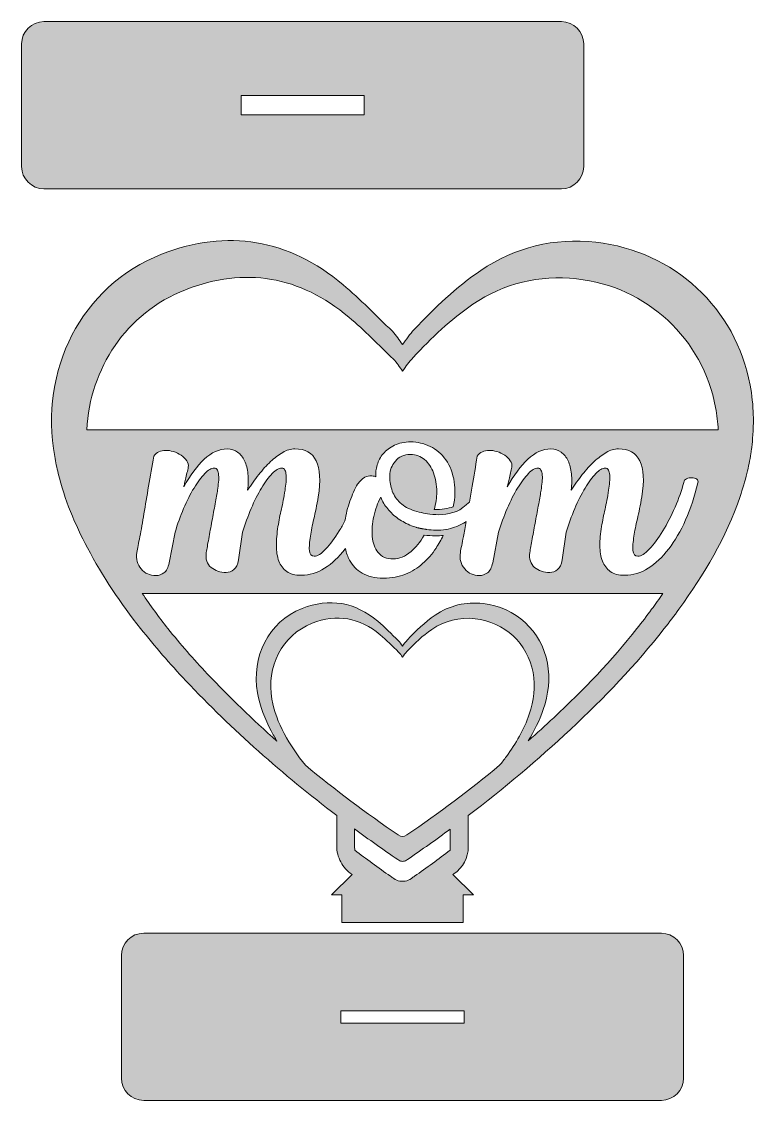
# Model space of a CAD drawing. Extents: x 122 to 964, y -996 to 245.
import ezdxf

# ---------------------------------------------------------------- set-up
doc = ezdxf.new("R2010")
doc.units = 0
doc.header["$MEASUREMENT"] = 0
doc.layers.add('Layer 1', color=7, linetype='Continuous', lineweight=0)

# ---------------------------------------------------------------- blocks, each defined once
blk = doc.blocks.new('Block_1')
at = {"layer": 'Layer 1', "true_color": 0x000000, "transparency": 33554687}
h = blk.add_hatch(color=18, dxfattribs=at)
h.dxf.hatch_style = 2
edge = h.paths.add_edge_path()
edge.add_spline(control_points=[(512.6, -283.2), (513.1, -282.7), (513.6, -282.2), (514.1, -281.8), (513.5, -282.2), (513, -282.7), (512.6, -283.2)], knot_values=[0, 0, 0, 0, 1, 1, 1, 2, 2, 2, 2], degree=3, periodic=0)
h = blk.add_hatch(color=18, dxfattribs=at)
h.dxf.hatch_style = 2
edge = h.paths.add_edge_path()
edge.add_spline(control_points=[(512.6, -283.2), (513.1, -282.7), (513.6, -282.2), (514.1, -281.8), (513.5, -282.2), (513, -282.7), (512.6, -283.2)], knot_values=[0, 0, 0, 0, 1, 1, 1, 2, 2, 2, 2], degree=3, periodic=0)
h = blk.add_hatch(color=18, dxfattribs=at)
h.dxf.hatch_style = 2
edge = h.paths.add_edge_path()
edge.add_spline(control_points=[(578.5, -337.8), (578.4, -337.8), (578.3, -337.8), (578.2, -337.8), (578.2, -337.7), (578.2, -337.7), (578.1, -337.7), (578.3, -337.8), (578.4, -337.8), (578.5, -337.8)], knot_values=[0, 0, 0, 0, 1, 1, 1, 2, 2, 2, 3, 3, 3, 3], degree=3, periodic=0)
h = blk.add_hatch(color=18, dxfattribs=at)
h.dxf.hatch_style = 2
edge = h.paths.add_edge_path()
edge.add_spline(control_points=[(579.6, -338.1), (579.5, -338.1), (579.3, -338), (579.2, -338), (579.1, -338), (579, -337.9), (578.9, -337.9), (579.2, -338), (579.4, -338), (579.6, -338.1)], knot_values=[0, 0, 0, 0, 1, 1, 1, 2, 2, 2, 3, 3, 3, 3], degree=3, periodic=0)
h = blk.add_hatch(color=18, dxfattribs=at)
h.dxf.hatch_style = 2
edge = h.paths.add_edge_path()
edge.add_spline(control_points=[(584.5, -339.1), (584.1, -339), (583.8, -339), (583.4, -338.9), (583.3, -338.9), (583.2, -338.8), (583.1, -338.8), (583, -338.8), (583, -338.8), (582.9, -338.8), (582.6, -338.7), (582.4, -338.7), (582.1, -338.6), (581.3, -338.5), (580.5, -338.3), (579.6, -338.1), (581, -338.4), (582.6, -338.7), (584.5, -339.1)], knot_values=[0, 0, 0, 0, 1, 1, 1, 2, 2, 2, 3, 3, 3, 4, 4, 4, 5, 5, 5, 6, 6, 6, 6], degree=3, periodic=0)
h = blk.add_hatch(color=18, dxfattribs=at)
h.dxf.hatch_style = 2
edge = h.paths.add_edge_path()
edge.add_spline(control_points=[(584.7, -339.1), (585.8, -339.3), (587.1, -339.5), (588.4, -339.7), (588.5, -339.7), (588.5, -339.6), (588.5, -339.6), (587.2, -339.5), (585.9, -339.3), (584.7, -339.1)], knot_values=[0, 0, 0, 0, 1, 1, 1, 2, 2, 2, 3, 3, 3, 3], degree=3, periodic=0)
edge = h.paths.add_edge_path()
edge.add_spline(control_points=[(584.7, -339.1), (585.8, -339.3), (587.1, -339.5), (588.4, -339.7), (588.5, -339.7), (588.5, -339.6), (588.5, -339.6), (587.2, -339.5), (585.9, -339.3), (584.7, -339.1)], knot_values=[0, 0, 0, 0, 1, 1, 1, 2, 2, 2, 3, 3, 3, 3], degree=3, periodic=0)
edge = h.paths.add_edge_path()
edge.add_spline(control_points=[(584.7, -339.1), (585.8, -339.3), (587.1, -339.5), (588.4, -339.7), (588.5, -339.7), (588.5, -339.6), (588.5, -339.6), (587.2, -339.5), (585.9, -339.3), (584.7, -339.1)], knot_values=[0, 0, 0, 0, 1, 1, 1, 2, 2, 2, 3, 3, 3, 3], degree=3, periodic=0)
edge = h.paths.add_edge_path()
edge.add_spline(control_points=[(584.7, -339.1), (585.8, -339.3), (587.1, -339.5), (588.4, -339.7), (588.5, -339.7), (588.5, -339.6), (588.5, -339.6), (587.2, -339.5), (585.9, -339.3), (584.7, -339.1)], knot_values=[0, 0, 0, 0, 1, 1, 1, 2, 2, 2, 3, 3, 3, 3], degree=3, periodic=0)
edge = h.paths.add_edge_path()
edge.add_spline(control_points=[(584.7, -339.1), (585.8, -339.3), (587.1, -339.5), (588.4, -339.7), (588.5, -339.7), (588.5, -339.6), (588.5, -339.6), (587.2, -339.5), (585.9, -339.3), (584.7, -339.1)], knot_values=[0, 0, 0, 0, 1, 1, 1, 2, 2, 2, 3, 3, 3, 3], degree=3, periodic=0)
edge = h.paths.add_edge_path()
edge.add_spline(control_points=[(584.7, -339.1), (585.8, -339.3), (587.1, -339.5), (588.4, -339.7), (588.5, -339.7), (588.5, -339.6), (588.5, -339.6), (587.2, -339.5), (585.9, -339.3), (584.7, -339.1)], knot_values=[0, 0, 0, 0, 1, 1, 1, 2, 2, 2, 3, 3, 3, 3], degree=3, periodic=0)
edge = h.paths.add_edge_path()
edge.add_spline(control_points=[(584.7, -339.1), (585.8, -339.3), (587.1, -339.5), (588.4, -339.7), (588.5, -339.7), (588.5, -339.6), (588.5, -339.6), (587.2, -339.5), (585.9, -339.3), (584.7, -339.1)], knot_values=[0, 0, 0, 0, 1, 1, 1, 2, 2, 2, 3, 3, 3, 3], degree=3, periodic=0)
edge = h.paths.add_edge_path()
edge.add_spline(control_points=[(584.7, -339.1), (585.8, -339.3), (587.1, -339.5), (588.4, -339.7), (588.5, -339.7), (588.5, -339.6), (588.5, -339.6), (587.2, -339.5), (585.9, -339.3), (584.7, -339.1)], knot_values=[0, 0, 0, 0, 1, 1, 1, 2, 2, 2, 3, 3, 3, 3], degree=3, periodic=0)
edge = h.paths.add_edge_path()
edge.add_spline(control_points=[(584.7, -339.1), (585.8, -339.3), (587.1, -339.5), (588.4, -339.7), (588.5, -339.7), (588.5, -339.6), (588.5, -339.6), (587.2, -339.5), (585.9, -339.3), (584.7, -339.1)], knot_values=[0, 0, 0, 0, 1, 1, 1, 2, 2, 2, 3, 3, 3, 3], degree=3, periodic=0)
edge = h.paths.add_edge_path()
edge.add_spline(control_points=[(584.7, -339.1), (585.8, -339.3), (587.1, -339.5), (588.4, -339.7), (588.5, -339.7), (588.5, -339.6), (588.5, -339.6), (587.2, -339.5), (585.9, -339.3), (584.7, -339.1)], knot_values=[0, 0, 0, 0, 1, 1, 1, 2, 2, 2, 3, 3, 3, 3], degree=3, periodic=0)
edge = h.paths.add_edge_path()
edge.add_spline(control_points=[(584.7, -339.1), (585.8, -339.3), (587.1, -339.5), (588.4, -339.7), (588.5, -339.7), (588.5, -339.6), (588.5, -339.6), (587.2, -339.5), (585.9, -339.3), (584.7, -339.1)], knot_values=[0, 0, 0, 0, 1, 1, 1, 2, 2, 2, 3, 3, 3, 3], degree=3, periodic=0)
at = {"layer": 'Layer 1'}
for points, knots in [([(512.6, -283.2), (513.1, -282.7), (513.6, -282.2), (514.1, -281.8), (513.5, -282.2), (513, -282.7), (512.6, -283.2)], [0, 0, 0, 0, 1, 1, 1, 2, 2, 2, 2]), ([(512.6, -283.2), (513.1, -282.7), (513.6, -282.2), (514.1, -281.8), (513.5, -282.2), (513, -282.7), (512.6, -283.2)], [0, 0, 0, 0, 1, 1, 1, 2, 2, 2, 2]), ([(578.5, -337.8), (578.4, -337.8), (578.3, -337.8), (578.2, -337.8), (578.2, -337.7), (578.2, -337.7), (578.1, -337.7), (578.3, -337.8), (578.4, -337.8), (578.5, -337.8)], [0, 0, 0, 0, 1, 1, 1, 2, 2, 2, 3, 3, 3, 3]), ([(579.6, -338.1), (579.5, -338.1), (579.3, -338), (579.2, -338), (579.1, -338), (579, -337.9), (578.9, -337.9), (579.2, -338), (579.4, -338), (579.6, -338.1)], [0, 0, 0, 0, 1, 1, 1, 2, 2, 2, 3, 3, 3, 3]), ([(584.5, -339.1), (584.1, -339), (583.8, -339), (583.4, -338.9), (583.3, -338.9), (583.2, -338.8), (583.1, -338.8), (583, -338.8), (583, -338.8), (582.9, -338.8), (582.6, -338.7), (582.4, -338.7), (582.1, -338.6), (581.3, -338.5), (580.5, -338.3), (579.6, -338.1), (581, -338.4), (582.6, -338.7), (584.5, -339.1)], [0, 0, 0, 0, 1, 1, 1, 2, 2, 2, 3, 3, 3, 4, 4, 4, 5, 5, 5, 6, 6, 6, 6]), ([(584.7, -339.1), (585.8, -339.3), (587.1, -339.5), (588.4, -339.7), (588.5, -339.7), (588.5, -339.6), (588.5, -339.6), (587.2, -339.5), (585.9, -339.3), (584.7, -339.1)], [0, 0, 0, 0, 1, 1, 1, 2, 2, 2, 3, 3, 3, 3]), ([(584.7, -339.1), (585.8, -339.3), (587.1, -339.5), (588.4, -339.7), (588.5, -339.7), (588.5, -339.6), (588.5, -339.6), (587.2, -339.5), (585.9, -339.3), (584.7, -339.1)], [0, 0, 0, 0, 1, 1, 1, 2, 2, 2, 3, 3, 3, 3]), ([(584.7, -339.1), (585.8, -339.3), (587.1, -339.5), (588.4, -339.7), (588.5, -339.7), (588.5, -339.6), (588.5, -339.6), (587.2, -339.5), (585.9, -339.3), (584.7, -339.1)], [0, 0, 0, 0, 1, 1, 1, 2, 2, 2, 3, 3, 3, 3]), ([(584.7, -339.1), (585.8, -339.3), (587.1, -339.5), (588.4, -339.7), (588.5, -339.7), (588.5, -339.6), (588.5, -339.6), (587.2, -339.5), (585.9, -339.3), (584.7, -339.1)], [0, 0, 0, 0, 1, 1, 1, 2, 2, 2, 3, 3, 3, 3]), ([(584.7, -339.1), (585.8, -339.3), (587.1, -339.5), (588.4, -339.7), (588.5, -339.7), (588.5, -339.6), (588.5, -339.6), (587.2, -339.5), (585.9, -339.3), (584.7, -339.1)], [0, 0, 0, 0, 1, 1, 1, 2, 2, 2, 3, 3, 3, 3]), ([(584.7, -339.1), (585.8, -339.3), (587.1, -339.5), (588.4, -339.7), (588.5, -339.7), (588.5, -339.6), (588.5, -339.6), (587.2, -339.5), (585.9, -339.3), (584.7, -339.1)], [0, 0, 0, 0, 1, 1, 1, 2, 2, 2, 3, 3, 3, 3]), ([(584.7, -339.1), (585.8, -339.3), (587.1, -339.5), (588.4, -339.7), (588.5, -339.7), (588.5, -339.6), (588.5, -339.6), (587.2, -339.5), (585.9, -339.3), (584.7, -339.1)], [0, 0, 0, 0, 1, 1, 1, 2, 2, 2, 3, 3, 3, 3]), ([(584.7, -339.1), (585.8, -339.3), (587.1, -339.5), (588.4, -339.7), (588.5, -339.7), (588.5, -339.6), (588.5, -339.6), (587.2, -339.5), (585.9, -339.3), (584.7, -339.1)], [0, 0, 0, 0, 1, 1, 1, 2, 2, 2, 3, 3, 3, 3]), ([(584.7, -339.1), (585.8, -339.3), (587.1, -339.5), (588.4, -339.7), (588.5, -339.7), (588.5, -339.6), (588.5, -339.6), (587.2, -339.5), (585.9, -339.3), (584.7, -339.1)], [0, 0, 0, 0, 1, 1, 1, 2, 2, 2, 3, 3, 3, 3]), ([(584.7, -339.1), (585.8, -339.3), (587.1, -339.5), (588.4, -339.7), (588.5, -339.7), (588.5, -339.6), (588.5, -339.6), (587.2, -339.5), (585.9, -339.3), (584.7, -339.1)], [0, 0, 0, 0, 1, 1, 1, 2, 2, 2, 3, 3, 3, 3]), ([(584.7, -339.1), (585.8, -339.3), (587.1, -339.5), (588.4, -339.7), (588.5, -339.7), (588.5, -339.6), (588.5, -339.6), (587.2, -339.5), (585.9, -339.3), (584.7, -339.1)], [0, 0, 0, 0, 1, 1, 1, 2, 2, 2, 3, 3, 3, 3])]:
    blk.add_open_spline(points, degree=3, knots=knots, dxfattribs=at)
blk = doc.blocks.new('Block_2')
at = {"layer": 'Layer 1', "true_color": 0x000000, "transparency": 33554687}
h = blk.add_hatch(color=18, dxfattribs=at)
h.dxf.hatch_style = 2
edge = h.paths.add_edge_path()
edge.add_spline(control_points=[(197.1, -225), (201.2, -154.3), (242.1, -91), (310.8, -63.9), (379, -37.1), (442.5, -48.3), (498.8, -95.5), (516.7, -110.6), (533.1, -127.4), (549.9, -143.7), (554.1, -147.8), (557.1, -153), (560.4, -157.4), (564.3, -152.4), (568.1, -146.7), (572.7, -141.8), (593.7, -119.3), (616, -98), (641.4, -80.7), (677.4, -56.3), (717.5, -46.7), (760.7, -51.4), (841.8, -60.2), (905.9, -120.1), (920.7, -199.5), (922.2, -208), (923.3, -216.6), (923.7, -225), (923.7, -225), (197.1, -225), (197.1, -225)], knot_values=[0, 0, 0, 0, 1, 1, 1, 2, 2, 2, 3, 3, 3, 4, 4, 4, 5, 5, 5, 6, 6, 6, 7, 7, 7, 8, 8, 8, 9, 9, 9, 10, 10, 10, 10], degree=3, periodic=0)
edge = h.paths.add_edge_path()
edge.add_spline(control_points=[(900.2, -286.2), (896.5, -301.5), (891.8, -315.6), (886.1, -328.6), (880.4, -341.6), (873.9, -352.7), (866.7, -362.1), (859.4, -371.5), (851.6, -378.9), (843.1, -384.3), (834.5, -389.7), (825.6, -392.4), (816.4, -392.4), (809.2, -392.4), (803.6, -390.9), (799.5, -388), (795.4, -385.1), (792.4, -381.1), (790.4, -376), (788.5, -370.9), (787.5, -365), (787.5, -358.2), (787.5, -351.4), (788.2, -344.1), (789.5, -336.4), (790.6, -329.5), (791.9, -322.8), (793.4, -316.5), (794.9, -310.1), (796.3, -302.7), (797.6, -294.3), (798, -291.3), (798.4, -288.2), (798.7, -285.2), (799, -282.2), (799.1, -279.5), (798.9, -277.1), (798.7, -274.7), (798.2, -272.8), (797.4, -271.3), (796.7, -269.8), (795.4, -269), (793.7, -269), (790.4, -269), (786.8, -271.1), (782.8, -275.4), (778.8, -279.6), (774.8, -285.1), (770.6, -292), (766.3, -298.9), (762.3, -306.8), (758.6, -315.6), (754.8, -324.5), (751.5, -333.6), (748.7, -342.8), (748.7, -342.8), (744.2, -374.6), (744.2, -374.6), (743.1, -380), (741.3, -383.7), (738.7, -385.9), (736.1, -388.1), (733.2, -389.1), (729.9, -389.1), (723, -389.1), (717.2, -387.2), (712.4, -383.3), (707.7, -379.4), (705.9, -373.7), (706.9, -366.1), (707.6, -362), (708.5, -356.8), (709.7, -350.3), (710.9, -343.8), (712.1, -337.1), (713.4, -330.2), (714.7, -323.3), (716, -316.7), (717.1, -310.3), (718.3, -303.9), (719.3, -298.6), (719.9, -294.3), (720.3, -291.3), (720.7, -288.2), (721, -285.2), (721.4, -282.2), (721.4, -279.5), (721.2, -277.1), (721, -274.7), (720.5, -272.8), (719.7, -271.3), (719, -269.8), (717.7, -269), (716, -269), (712.8, -269), (709.2, -271.1), (705.2, -275.4), (701.2, -279.6), (697.1, -285.1), (692.9, -292), (688.7, -298.9), (684.7, -306.8), (680.9, -315.6), (677.1, -324.5), (673.8, -333.6), (671, -342.8), (671, -342.8), (664.2, -378.1), (664.2, -378.1), (663.1, -383.5), (661.1, -387.3), (658.2, -389.5), (655.3, -391.6), (652.2, -392.7), (649, -392.7), (642.1, -392.7), (636.4, -390.2), (632, -385.1), (627.6, -380), (625.9, -373.7), (627, -366.1), (627.9, -361.6), (629, -355.5), (630.6, -347.9), (631.6, -342.6), (632.6, -336.8), (633.7, -330.6), (632.5, -331.3), (631.2, -332.1), (629.9, -332.8), (623.6, -336.3), (617.2, -338.5), (610.5, -339.6), (610.5, -339.6), (610.5, -339.7), (610.4, -339.7), (602.6, -340.9), (594.7, -340.5), (588.4, -339.7), (587.1, -339.5), (585.8, -339.3), (584.7, -339.1), (584.6, -339.1), (584.5, -339.1), (584.5, -339.1), (584.1, -339), (583.8, -339), (583.4, -338.9), (583.3, -338.9), (583.2, -338.8), (583.1, -338.8), (583, -338.8), (583, -338.8), (582.9, -338.8), (582.6, -338.7), (582.4, -338.7), (582.1, -338.6), (580.9, -338.4), (579.7, -338.1), (578.5, -337.8), (578.4, -337.8), (578.3, -337.8), (578.2, -337.8), (578.2, -337.7), (578.2, -337.7), (578.1, -337.7), (578.1, -337.7), (578.1, -337.7), (578.1, -337.7), (578, -337.7), (577.8, -337.7), (577.7, -337.6), (577.3, -337.5), (576.9, -337.4), (576.6, -337.3), (576.4, -337.3), (576.2, -337.2), (576.1, -337.2), (576, -337.2), (576, -337.2), (575.9, -337.1), (575.8, -337.1), (575.8, -337.1), (575.8, -337.1), (574.1, -336.6), (572.5, -336), (570.8, -335.4), (565.3, -333.2), (560.3, -330.5), (555.6, -327.3), (551, -324.1), (546.9, -320.3), (543.5, -316.1), (540, -311.9), (537.3, -307.5), (535.4, -302.7), (531.9, -309.2), (529.3, -316.5), (527.5, -324.6), (525.6, -332.6), (525, -340.4), (525.7, -347.7), (526.3, -355), (528.5, -361.2), (532.3, -366.1), (536.1, -371.1), (542, -373.6), (550, -373.6), (556.7, -373.6), (563.4, -370.7), (570.4, -365), (575.8, -360.5), (580.8, -354.2), (585.2, -346.2), (594.5, -347.2), (601.9, -347.1), (607.3, -346.5), (604.8, -351.6), (602, -356.4), (599, -361.1), (594.6, -367.9), (589.4, -373.9), (583.6, -378.9), (577.8, -384), (571.2, -388.1), (563.7, -391.1), (556.3, -394.1), (547.9, -395.6), (538.6, -395.6), (528.5, -395.6), (520.3, -393.7), (514, -389.9), (507.8, -386.2), (503, -381.2), (499.6, -375.1), (497.4, -371), (495.8, -366.5), (494.7, -361.7), (494.6, -361.8), (494.5, -362), (494.4, -362.1), (487.2, -371.5), (479.3, -378.9), (470.8, -384.3), (462.3, -389.7), (453.4, -392.4), (444.1, -392.4), (437, -392.4), (431.4, -390.9), (427.3, -388), (423.2, -385.1), (420.2, -381.1), (418.2, -376), (416.3, -370.9), (415.3, -365), (415.3, -358.2), (415.3, -351.4), (416, -344.1), (417.2, -336.4), (418.3, -329.5), (419.6, -322.8), (421.1, -316.5), (422.6, -310.1), (424, -302.7), (425.3, -294.3), (425.8, -291.3), (426.1, -288.2), (426.5, -285.2), (426.8, -282.2), (426.8, -279.5), (426.6, -277.1), (426.4, -274.7), (425.9, -272.8), (425.2, -271.3), (424.4, -269.8), (423.2, -269), (421.4, -269), (418.2, -269), (414.6, -271.1), (410.6, -275.4), (406.6, -279.6), (402.5, -285.1), (398.3, -292), (394.1, -298.9), (390.1, -306.8), (386.3, -315.6), (382.6, -324.5), (379.3, -333.6), (376.5, -342.8), (376.5, -342.8), (371.9, -374.6), (371.9, -374.6), (370.8, -380), (369, -383.7), (366.4, -385.9), (363.8, -388.1), (360.9, -389.1), (357.7, -389.1), (350.8, -389.1), (345, -387.2), (340.2, -383.3), (335.5, -379.4), (333.6, -373.7), (334.7, -366.1), (335.4, -362), (336.3, -356.8), (337.5, -350.3), (338.6, -343.8), (339.9, -337.1), (341.2, -330.2), (342.5, -323.3), (343.7, -316.7), (344.9, -310.3), (346.1, -303.9), (347, -298.6), (347.7, -294.3), (348.1, -291.3), (348.5, -288.2), (348.8, -285.2), (349.1, -282.2), (349.2, -279.5), (348.9, -277.1), (348.7, -274.7), (348.2, -272.8), (347.5, -271.3), (346.7, -269.8), (345.5, -269), (343.8, -269), (340.5, -269), (336.9, -271.1), (332.9, -275.4), (328.9, -279.6), (324.8, -285.1), (320.6, -292), (316.4, -298.9), (312.4, -306.8), (308.6, -315.6), (304.9, -324.5), (301.6, -333.6), (298.8, -342.8), (298.8, -342.8), (292, -378.1), (292, -378.1), (290.9, -383.5), (288.9, -387.3), (286, -389.5), (283.1, -391.6), (280, -392.7), (276.8, -392.7), (269.9, -392.7), (264.2, -390.2), (259.8, -385.1), (255.3, -380), (253.7, -373.7), (254.8, -366.1), (255.6, -361.6), (256.8, -355.5), (258.3, -347.9), (259.8, -340.2), (261.4, -331.4), (263, -321.6), (264.6, -311.8), (266.4, -301.2), (268.3, -289.9), (270.3, -278.6), (272.2, -267.1), (274.2, -255.4), (277.4, -250.9), (282.1, -248.7), (288.1, -248.7), (290.7, -248.7), (293.6, -249.1), (296.8, -250.1), (300.1, -251.1), (303, -252.5), (305.7, -254.3), (308.4, -256.1), (310.6, -258.2), (312.2, -260.6), (313.8, -263), (314.4, -265.5), (314, -268.1), (313.6, -270), (313.1, -272.2), (312.5, -274.7), (312, -277.2), (311.5, -279.6), (310.9, -281.8), (310.4, -284.1), (309.9, -286.1), (309.5, -287.8), (309, -289.5), (308.8, -290.5), (308.8, -290.7), (316.4, -277.3), (324.2, -266.7), (332.4, -258.9), (340.6, -251), (349.5, -247), (359, -247), (363.5, -247), (367.5, -248.3), (370.8, -250.8), (374.1, -253.2), (376.8, -256.6), (378.7, -260.8), (380.7, -265), (382, -270), (382.6, -275.7), (383.3, -281.4), (383.1, -287.6), (382.3, -294.3), (386.4, -288.2), (390.6, -282.4), (395.1, -276.6), (399.5, -270.9), (404, -265.9), (408.7, -261.6), (413.3, -257.3), (417.9, -253.8), (422.6, -251.1), (427.2, -248.4), (431.9, -247), (436.7, -247), (460.4, -247), (469.4, -265.4), (463.5, -302.1), (461.8, -311.8), (460.1, -320.2), (458.4, -327.5), (456.6, -334.7), (455.3, -341.3), (454.5, -347.4), (453.4, -354.1), (453, -359.6), (453.3, -363.9), (453.7, -368.2), (455.6, -370.4), (459, -370.4), (462.7, -370.4), (467.1, -367.6), (472.3, -362.1), (477.4, -356.6), (482.6, -349.7), (487.6, -341.4), (489.9, -337.7), (492.1, -333.8), (494.2, -329.8), (495.4, -322), (497.3, -314.4), (500, -307.1), (502.6, -299.6), (505.6, -293.1), (508.8, -287.5), (510.1, -285.9), (511.3, -284.4), (512.6, -283.2), (513, -282.7), (513.5, -282.2), (514.1, -281.8), (514.6, -281.4), (515, -281), (515.5, -280.7), (517.7, -279), (520.2, -278.1), (522.8, -278.1), (522.8, -278.1), (523.1, -278.1), (523.1, -278.1), (524.6, -278.1), (525.8, -278.2), (526.8, -278.3), (527.8, -278.4), (528.8, -278.6), (529.9, -279.1), (529.5, -274.7), (529.9, -270.2), (531.3, -265.5), (532.7, -260.7), (535.1, -256.4), (538.3, -252.5), (541.5, -248.7), (545.8, -245.4), (551.1, -242.8), (556.4, -240.2), (562.7, -238.9), (570, -238.9), (577.6, -238.9), (585, -240.7), (592.2, -244.1), (599.4, -247.6), (605.5, -252.7), (610.3, -259.6), (615.2, -266.6), (618.4, -275.1), (620, -285.2), (621.4, -293.7), (621, -303.2), (618.8, -313.7), (612.9, -315.5), (605.4, -317), (596.9, -316.8), (598.8, -309.9), (599.8, -303.1), (599.8, -296.4), (599.8, -288.3), (598.6, -281.1), (596.2, -274.7), (593.9, -268.3), (590.4, -263.2), (585.9, -259.3), (581.3, -255.4), (575.9, -253.5), (569.4, -253.5), (562, -253.5), (556.3, -256), (552.2, -261), (548.1, -265.9), (546, -271.4), (545.7, -277.5), (545.5, -282.8), (546.3, -288.2), (548, -293.5), (549.7, -298.8), (552.5, -303.5), (556.4, -307.6), (560.3, -311.7), (565.5, -314.9), (571.8, -317.4), (574.9, -318.6), (578.4, -319.5), (582.3, -320.2), (582.3, -320.2), (582.3, -320.2), (582.5, -320.2), (585.3, -321), (615.6, -328.9), (633.5, -311.5), (634.9, -310.4), (636.2, -309.3), (637.5, -308.2), (638.5, -302.3), (639.5, -296.2), (640.6, -289.9), (642.5, -278.6), (644.5, -267.1), (646.4, -255.4), (649.6, -250.9), (654.3, -248.7), (660.3, -248.7), (662.9, -248.7), (665.8, -249.1), (669.1, -250.1), (672.3, -251.1), (675.3, -252.5), (678, -254.3), (680.7, -256.1), (682.8, -258.2), (684.4, -260.6), (686.1, -263), (686.7, -265.5), (686.2, -268.1), (685.8, -270), (685.3, -272.2), (684.8, -274.7), (684.2, -277.2), (683.7, -279.6), (683.1, -281.8), (682.6, -284.1), (682.1, -286.1), (681.7, -287.8), (681.3, -289.5), (681, -290.5), (681, -290.7), (688.6, -277.3), (696.5, -266.7), (704.7, -258.9), (712.9, -251), (721.7, -247), (731.2, -247), (735.8, -247), (739.7, -248.3), (743, -250.8), (746.4, -253.2), (749, -256.6), (751, -260.8), (752.9, -265), (754.2, -270), (754.8, -275.7), (755.5, -281.4), (755.4, -287.6), (754.5, -294.3), (758.6, -288.2), (762.9, -282.4), (767.3, -276.6), (771.7, -270.9), (776.3, -265.9), (780.9, -261.6), (785.5, -257.3), (790.2, -253.8), (794.8, -251.1), (799.5, -248.4), (804.1, -247), (808.9, -247), (832.6, -247), (841.6, -265.4), (835.8, -302.1), (834, -311.8), (832.3, -320.2), (830.6, -327.5), (828.9, -334.7), (827.6, -341.3), (826.7, -347.4), (825.6, -354.1), (825.2, -359.6), (825.6, -363.9), (825.9, -368.2), (827.8, -370.4), (831.2, -370.4), (834.9, -370.4), (839.3, -367.6), (844.5, -362.1), (849.7, -356.6), (854.8, -349.7), (859.9, -341.4), (865, -333.1), (869.6, -324), (874, -314), (878.3, -304.1), (881.6, -294.6), (884, -285.5), (884.2, -283.6), (885.3, -282.2), (887.2, -281.3), (889.2, -280.5), (891.2, -280.1), (893.4, -280.2), (895.5, -280.3), (897.4, -280.9), (898.9, -281.8), (900.4, -282.8), (900.8, -284.3), (900.2, -286.2)], knot_values=[0, 0, 0, 0, 1, 1, 1, 2, 2, 2, 3, 3, 3, 4, 4, 4, 5, 5, 5, 6, 6, 6, 7, 7, 7, 8, 8, 8, 9, 9, 9, 10, 10, 10, 11, 11, 11, 12, 12, 12, 13, 13, 13, 14, 14, 14, 15, 15, 15, 16, 16, 16, 17, 17, 17, 18, 18, 18, 19, 19, 19, 20, 20, 20, 21, 21, 21, 22, 22, 22, 23, 23, 23, 24, 24, 24, 25, 25, 25, 26, 26, 26, 27, 27, 27, 28, 28, 28, 29, 29, 29, 30, 30, 30, 31, 31, 31, 32, 32, 32, 33, 33, 33, 34, 34, 34, 35, 35, 35, 36, 36, 36, 37, 37, 37, 38, 38, 38, 39, 39, 39, 40, 40, 40, 41, 41, 41, 42, 42, 42, 43, 43, 43, 44, 44, 44, 45, 45, 45, 46, 46, 46, 47, 47, 47, 48, 48, 48, 49, 49, 49, 50, 50, 50, 51, 51, 51, 52, 52, 52, 53, 53, 53, 54, 54, 54, 55, 55, 55, 56, 56, 56, 57, 57, 57, 58, 58, 58, 59, 59, 59, 60, 60, 60, 61, 61, 61, 62, 62, 62, 63, 63, 63, 64, 64, 64, 65, 65, 65, 66, 66, 66, 67, 67, 67, 68, 68, 68, 69, 69, 69, 70, 70, 70, 71, 71, 71, 72, 72, 72, 73, 73, 73, 74, 74, 74, 75, 75, 75, 76, 76, 76, 77, 77, 77, 78, 78, 78, 79, 79, 79, 80, 80, 80, 81, 81, 81, 82, 82, 82, 83, 83, 83, 84, 84, 84, 85, 85, 85, 86, 86, 86, 87, 87, 87, 88, 88, 88, 89, 89, 89, 90, 90, 90, 91, 91, 91, 92, 92, 92, 93, 93, 93, 94, 94, 94, 95, 95, 95, 96, 96, 96, 97, 97, 97, 98, 98, 98, 99, 99, 99, 100, 100, 100, 101, 101, 101, 102, 102, 102, 103, 103, 103, 104, 104, 104, 105, 105, 105, 106, 106, 106, 107, 107, 107, 108, 108, 108, 109, 109, 109, 110, 110, 110, 111, 111, 111, 112, 112, 112, 113, 113, 113, 114, 114, 114, 115, 115, 115, 116, 116, 116, 117, 117, 117, 118, 118, 118, 119, 119, 119, 120, 120, 120, 121, 121, 121, 122, 122, 122, 123, 123, 123, 124, 124, 124, 125, 125, 125, 126, 126, 126, 127, 127, 127, 128, 128, 128, 129, 129, 129, 130, 130, 130, 131, 131, 131, 132, 132, 132, 133, 133, 133, 134, 134, 134, 135, 135, 135, 136, 136, 136, 137, 137, 137, 138, 138, 138, 139, 139, 139, 140, 140, 140, 141, 141, 141, 142, 142, 142, 143, 143, 143, 144, 144, 144, 145, 145, 145, 146, 146, 146, 147, 147, 147, 148, 148, 148, 149, 149, 149, 150, 150, 150, 151, 151, 151, 152, 152, 152, 153, 153, 153, 154, 154, 154, 155, 155, 155, 156, 156, 156, 157, 157, 157, 158, 158, 158, 159, 159, 159, 160, 160, 160, 161, 161, 161, 162, 162, 162, 163, 163, 163, 164, 164, 164, 165, 165, 165, 166, 166, 166, 167, 167, 167, 168, 168, 168, 169, 169, 169, 170, 170, 170, 171, 171, 171, 172, 172, 172, 173, 173, 173, 174, 174, 174, 175, 175, 175, 176, 176, 176, 177, 177, 177, 178, 178, 178, 179, 179, 179, 180, 180, 180, 181, 181, 181, 182, 182, 182, 183, 183, 183, 184, 184, 184, 185, 185, 185, 186, 186, 186, 187, 187, 187, 188, 188, 188, 189, 189, 189, 190, 190, 190, 191, 191, 191, 192, 192, 192, 193, 193, 193, 194, 194, 194, 195, 195, 195, 196, 196, 196, 197, 197, 197, 198, 198, 198, 199, 199, 199, 200, 200, 200, 201, 201, 201, 202, 202, 202, 203, 203, 203, 204, 204, 204, 205, 205, 205, 206, 206, 206, 207, 207, 207, 208, 208, 208, 209, 209, 209, 210, 210, 210, 211, 211, 211, 212, 212, 212, 213, 213, 213, 214, 214, 214, 214], degree=3, periodic=0)
edge = h.paths.add_edge_path()
edge.add_spline(control_points=[(847, -431.5), (841.5, -439), (835.9, -446.4), (830.1, -453.7), (801.1, -490.4), (768.7, -524.2), (734.4, -556.2), (724.7, -565.2), (715, -574.1), (705.1, -582.8), (712, -571.5), (718, -559.5), (722.3, -546.7), (728.3, -529.3), (730.5, -511.6), (727.1, -493.3), (720.3, -456.5), (690.7, -428.9), (653.1, -424.8), (633.1, -422.6), (614.6, -427), (597.9, -438.3), (586.1, -446.3), (575.8, -456.2), (566.1, -466.6), (564, -468.9), (562.2, -471.5), (560.4, -473.8), (558.9, -471.8), (557.5, -469.4), (555.6, -467.5), (547.8, -460), (540.2, -452.2), (531.9, -445.2), (505.9, -423.3), (476.5, -418.1), (444.9, -430.6), (406, -445.9), (386.3, -486.4), (393.6, -527.5), (396.4, -543), (402, -557.5), (409.4, -571.4), (411.5, -575.4), (413.7, -579.3), (416, -583.1), (388.2, -558.6), (361.4, -532.8), (335.9, -505.7), (320.1, -488.9), (304.9, -471.6), (290.6, -453.7), (280.2, -440.5), (270.3, -427.1), (261, -413.2), (261, -413.2), (859.9, -413.2), (859.9, -413.2), (855.7, -419.4), (851.4, -425.5), (847, -431.5)], knot_values=[0, 0, 0, 0, 1, 1, 1, 2, 2, 2, 3, 3, 3, 4, 4, 4, 5, 5, 5, 6, 6, 6, 7, 7, 7, 8, 8, 8, 9, 9, 9, 10, 10, 10, 11, 11, 11, 12, 12, 12, 13, 13, 13, 14, 14, 14, 15, 15, 15, 16, 16, 16, 17, 17, 17, 18, 18, 18, 19, 19, 19, 20, 20, 20, 20], degree=3, periodic=0)
edge = h.paths.add_edge_path()
edge.add_spline(control_points=[(672.2, -610.9), (637.9, -639.2), (602.3, -665.9), (565.5, -691.1), (561.8, -693.6), (559.3, -693.7), (555.5, -691.1), (518.7, -665.8), (483, -639.2), (448.7, -610.9), (439.5, -599.5), (431.3, -587.4), (424.3, -574.4), (417.7, -561.9), (412.6, -548.9), (410.2, -534.9), (403.6, -497.8), (421.3, -461.4), (456.4, -447.6), (484.8, -436.4), (511.3, -441.1), (534.7, -460.7), (542.2, -467), (549.1, -474), (556, -480.8), (557.8, -482.5), (559, -484.7), (560.4, -486.5), (562.1, -484.4), (563.6, -482.1), (565.5, -480), (574.3, -470.7), (583.6, -461.8), (594.2, -454.6), (609.2, -444.4), (625.9, -440.4), (643.9, -442.3), (677.7, -446), (704.4, -471), (710.6, -504.1), (713.7, -520.6), (711.6, -536.5), (706.3, -552.2), (700.3, -569.9), (690.8, -585.8), (679.9, -600.8), (677.4, -604.2), (674.8, -607.6), (672.2, -610.9)], knot_values=[0, 0, 0, 0, 1, 1, 1, 2, 2, 2, 3, 3, 3, 4, 4, 4, 5, 5, 5, 6, 6, 6, 7, 7, 7, 8, 8, 8, 9, 9, 9, 10, 10, 10, 11, 11, 11, 12, 12, 12, 13, 13, 13, 14, 14, 14, 15, 15, 15, 16, 16, 16, 16], degree=3, periodic=0)
edge = h.paths.add_edge_path()
edge.add_spline(control_points=[(615.4, -705.1), (615.4, -706.3), (615.3, -707.5), (615.1, -708.6), (601.8, -718.9), (588.2, -728.9), (574.2, -738.5), (573, -739.4), (571.8, -740.2), (570.6, -741.1), (568.2, -742.7), (565.9, -743.7), (563.5, -744.1), (562.5, -744.3), (561.4, -744.4), (560.4, -744.4), (559.4, -744.4), (558.5, -744.3), (557.5, -744.2), (557.5, -744.2), (557.2, -744.1), (557.2, -744.1), (554.9, -743.7), (552.7, -742.7), (550.4, -741.2), (549.2, -740.3), (547.9, -739.4), (546.7, -738.6), (532.4, -728.6), (518.7, -718.6), (505.6, -708.5), (505.5, -707.6), (505.4, -706.8), (505.4, -705.9), (505.4, -705.9), (505.4, -684.2), (505.4, -684.2), (521.7, -696.2), (538.2, -707.9), (555, -719.4), (556.5, -720.5), (557.9, -721.2), (559.2, -721.4), (560, -721.6), (560.9, -721.6), (561.7, -721.4), (563, -721.2), (564.5, -720.5), (566.1, -719.4), (582.8, -708), (599.2, -696.3), (615.4, -684.3), (615.4, -684.3), (615.4, -705.1), (615.4, -705.1)], knot_values=[0, 0, 0, 0, 1, 1, 1, 2, 2, 2, 3, 3, 3, 4, 4, 4, 5, 5, 5, 6, 6, 6, 7, 7, 7, 8, 8, 8, 9, 9, 9, 10, 10, 10, 11, 11, 11, 12, 12, 12, 13, 13, 13, 14, 14, 14, 15, 15, 15, 16, 16, 16, 17, 17, 17, 18, 18, 18, 18], degree=3, periodic=0)
edge = h.paths.add_edge_path()
edge.add_spline(control_points=[(964, -208.3), (963.7, -196.8), (962.5, -185.2), (960.3, -173.6), (944, -85.5), (872.8, -19), (782.8, -9.3), (734.8, -4.1), (690.3, -14.7), (650.4, -41.8), (622.1, -61), (597.4, -84.6), (574, -109.6), (568.9, -115), (564.7, -121.3), (560.4, -127), (556.7, -122.1), (553.4, -116.2), (548.8, -111.7), (530.1, -93.6), (511.9, -74.9), (492, -58.2), (429.6, -5.8), (359, 6.7), (283.3, -23.1), (189.9, -60), (142.8, -157), (160.3, -255.6), (161.4, -262.2), (162.8, -268.7), (164.4, -275.2), (171.7, -305.1), (183.4, -333.5), (198, -360.9), (215.5, -393.9), (236.3, -424.6), (259.2, -453.7), (275.5, -474.4), (293, -494.2), (311.1, -513.6), (364.6, -570.4), (422.9, -621.6), (484.7, -668.7), (484.7, -668.7), (484.7, -703.3), (484.7, -703.3), (484.7, -710), (486.4, -716.4), (489.4, -722.1), (492.5, -727.8), (496.9, -732.8), (502.4, -736.5), (502.4, -736.5), (478.8, -760.1), (478.8, -760.1), (478.8, -760.1), (490.6, -760.1), (490.6, -760.1), (490.6, -760.1), (490.6, -791.7), (490.6, -791.7), (490.6, -791.7), (630.2, -791.7), (630.2, -791.7), (630.2, -791.7), (630.2, -778.4), (630.2, -778.4), (630.2, -778.4), (630.2, -778.4), (630.2, -778.4), (630.2, -778.4), (630.2, -760.1), (630.2, -760.1), (630.2, -760.1), (642, -760.1), (642, -760.1), (642, -760.1), (618.4, -736.5), (618.4, -736.5), (618.4, -736.5), (619.5, -735.8), (619.5, -735.8), (629.9, -728.8), (636.1, -717.1), (636.1, -704.6), (636.1, -704.6), (636.1, -668.8), (636.1, -668.8), (676.9, -637.7), (716, -604.7), (753.6, -569.7), (792.3, -533.5), (828.9, -495.3), (861.6, -453.7), (867.4, -446.3), (873, -438.8), (878.5, -431.3), (907.7, -391.2), (932.8, -348.9), (948.8, -301.8), (951.8, -292.9), (954.4, -284.1), (956.6, -275.2), (958.4, -267.6), (960, -260), (961.2, -252.4), (961.2, -252.4), (961.2, -252.4), (961.2, -252.4), (961.2, -252.4), (961.2, -252.4), (961.2, -252.3), (961.4, -251.2), (961.5, -250.1), (961.7, -249), (961.8, -248.5), (961.8, -248), (961.9, -247.5), (962.7, -241.3), (963.9, -230), (964.1, -216.8), (964.1, -214), (964.1, -211.1), (964, -208.3)], knot_values=[0, 0, 0, 0, 1, 1, 1, 2, 2, 2, 3, 3, 3, 4, 4, 4, 5, 5, 5, 6, 6, 6, 7, 7, 7, 8, 8, 8, 9, 9, 9, 10, 10, 10, 11, 11, 11, 12, 12, 12, 13, 13, 13, 14, 14, 14, 15, 15, 15, 16, 16, 16, 17, 17, 17, 18, 18, 18, 19, 19, 19, 20, 20, 20, 21, 21, 21, 22, 22, 22, 23, 23, 23, 24, 24, 24, 25, 25, 25, 26, 26, 26, 27, 27, 27, 28, 28, 28, 29, 29, 29, 30, 30, 30, 31, 31, 31, 32, 32, 32, 33, 33, 33, 34, 34, 34, 35, 35, 35, 36, 36, 36, 37, 37, 37, 38, 38, 38, 39, 39, 39, 40, 40, 40, 41, 41, 41, 41], degree=3, periodic=0)
at = {"layer": 'Layer 1'}
for points, knots in [([(964, -208.3), (963.7, -196.8), (962.5, -185.2), (960.3, -173.6), (944, -85.5), (872.8, -19), (782.8, -9.3), (734.8, -4.1), (690.3, -14.7), (650.4, -41.8), (622.1, -61), (597.4, -84.6), (574, -109.6), (568.9, -115), (564.7, -121.3), (560.4, -127), (556.7, -122.1), (553.4, -116.2), (548.8, -111.7), (530.1, -93.6), (511.9, -74.9), (492, -58.2), (429.6, -5.8), (359, 6.7), (283.3, -23.1), (189.9, -60), (142.8, -157), (160.3, -255.6), (161.4, -262.2), (162.8, -268.7), (164.4, -275.2), (171.7, -305.1), (183.4, -333.5), (198, -360.9), (215.5, -393.9), (236.3, -424.6), (259.2, -453.7), (275.5, -474.4), (293, -494.2), (311.1, -513.6), (364.6, -570.4), (422.9, -621.6), (484.7, -668.7), (484.7, -668.7), (484.7, -703.3), (484.7, -703.3), (484.7, -710), (486.4, -716.4), (489.4, -722.1), (492.5, -727.8), (496.9, -732.8), (502.4, -736.5), (502.4, -736.5), (478.8, -760.1), (478.8, -760.1), (478.8, -760.1), (490.6, -760.1), (490.6, -760.1), (490.6, -760.1), (490.6, -791.7), (490.6, -791.7), (490.6, -791.7), (630.2, -791.7), (630.2, -791.7), (630.2, -791.7), (630.2, -778.4), (630.2, -778.4), (630.2, -778.4), (630.2, -778.4), (630.2, -778.4), (630.2, -778.4), (630.2, -760.1), (630.2, -760.1), (630.2, -760.1), (642, -760.1), (642, -760.1), (642, -760.1), (618.4, -736.5), (618.4, -736.5), (618.4, -736.5), (619.5, -735.8), (619.5, -735.8), (629.9, -728.8), (636.1, -717.1), (636.1, -704.6), (636.1, -704.6), (636.1, -668.8), (636.1, -668.8), (676.9, -637.7), (716, -604.7), (753.6, -569.7), (792.3, -533.5), (828.9, -495.3), (861.6, -453.7), (867.4, -446.3), (873, -438.8), (878.5, -431.3), (907.7, -391.2), (932.8, -348.9), (948.8, -301.8), (951.8, -292.9), (954.4, -284.1), (956.6, -275.2), (958.4, -267.6), (960, -260), (961.2, -252.4), (961.2, -252.4), (961.2, -252.4), (961.2, -252.4), (961.2, -252.4), (961.2, -252.4), (961.2, -252.3), (961.4, -251.2), (961.5, -250.1), (961.7, -249), (961.8, -248.5), (961.8, -248), (961.9, -247.5), (962.7, -241.3), (963.9, -230), (964.1, -216.8), (964.1, -214), (964.1, -211.1), (964, -208.3)], [0, 0, 0, 0, 1, 1, 1, 2, 2, 2, 3, 3, 3, 4, 4, 4, 5, 5, 5, 6, 6, 6, 7, 7, 7, 8, 8, 8, 9, 9, 9, 10, 10, 10, 11, 11, 11, 12, 12, 12, 13, 13, 13, 14, 14, 14, 15, 15, 15, 16, 16, 16, 17, 17, 17, 18, 18, 18, 19, 19, 19, 20, 20, 20, 21, 21, 21, 22, 22, 22, 23, 23, 23, 24, 24, 24, 25, 25, 25, 26, 26, 26, 27, 27, 27, 28, 28, 28, 29, 29, 29, 30, 30, 30, 31, 31, 31, 32, 32, 32, 33, 33, 33, 34, 34, 34, 35, 35, 35, 36, 36, 36, 37, 37, 37, 38, 38, 38, 39, 39, 39, 40, 40, 40, 41, 41, 41, 41]), ([(197.1, -225), (201.2, -154.3), (242.1, -91), (310.8, -63.9), (379, -37.1), (442.5, -48.3), (498.8, -95.5), (516.7, -110.6), (533.1, -127.4), (549.9, -143.7), (554.1, -147.8), (557.1, -153), (560.4, -157.4), (564.3, -152.4), (568.1, -146.7), (572.7, -141.8), (593.7, -119.3), (616, -98), (641.4, -80.7), (677.4, -56.3), (717.5, -46.7), (760.7, -51.4), (841.8, -60.2), (905.9, -120.1), (920.7, -199.5), (922.2, -208), (923.3, -216.6), (923.7, -225), (923.7, -225), (197.1, -225), (197.1, -225)], [0, 0, 0, 0, 1, 1, 1, 2, 2, 2, 3, 3, 3, 4, 4, 4, 5, 5, 5, 6, 6, 6, 7, 7, 7, 8, 8, 8, 9, 9, 9, 10, 10, 10, 10]), ([(900.2, -286.2), (896.5, -301.5), (891.8, -315.6), (886.1, -328.6), (880.4, -341.6), (873.9, -352.7), (866.7, -362.1), (859.4, -371.5), (851.6, -378.9), (843.1, -384.3), (834.5, -389.7), (825.6, -392.4), (816.4, -392.4), (809.2, -392.4), (803.6, -390.9), (799.5, -388), (795.4, -385.1), (792.4, -381.1), (790.4, -376), (788.5, -370.9), (787.5, -365), (787.5, -358.2), (787.5, -351.4), (788.2, -344.1), (789.5, -336.4), (790.6, -329.5), (791.9, -322.8), (793.4, -316.5), (794.9, -310.1), (796.3, -302.7), (797.6, -294.3), (798, -291.3), (798.4, -288.2), (798.7, -285.2), (799, -282.2), (799.1, -279.5), (798.9, -277.1), (798.7, -274.7), (798.2, -272.8), (797.4, -271.3), (796.7, -269.8), (795.4, -269), (793.7, -269), (790.4, -269), (786.8, -271.1), (782.8, -275.4), (778.8, -279.6), (774.8, -285.1), (770.6, -292), (766.3, -298.9), (762.3, -306.8), (758.6, -315.6), (754.8, -324.5), (751.5, -333.6), (748.7, -342.8), (748.7, -342.8), (744.2, -374.6), (744.2, -374.6), (743.1, -380), (741.3, -383.7), (738.7, -385.9), (736.1, -388.1), (733.2, -389.1), (729.9, -389.1), (723, -389.1), (717.2, -387.2), (712.4, -383.3), (707.7, -379.4), (705.9, -373.7), (706.9, -366.1), (707.6, -362), (708.5, -356.8), (709.7, -350.3), (710.9, -343.8), (712.1, -337.1), (713.4, -330.2), (714.7, -323.3), (716, -316.7), (717.1, -310.3), (718.3, -303.9), (719.3, -298.6), (719.9, -294.3), (720.3, -291.3), (720.7, -288.2), (721, -285.2), (721.4, -282.2), (721.4, -279.5), (721.2, -277.1), (721, -274.7), (720.5, -272.8), (719.7, -271.3), (719, -269.8), (717.7, -269), (716, -269), (712.8, -269), (709.2, -271.1), (705.2, -275.4), (701.2, -279.6), (697.1, -285.1), (692.9, -292), (688.7, -298.9), (684.7, -306.8), (680.9, -315.6), (677.1, -324.5), (673.8, -333.6), (671, -342.8), (671, -342.8), (664.2, -378.1), (664.2, -378.1), (663.1, -383.5), (661.1, -387.3), (658.2, -389.5), (655.3, -391.6), (652.2, -392.7), (649, -392.7), (642.1, -392.7), (636.4, -390.2), (632, -385.1), (627.6, -380), (625.9, -373.7), (627, -366.1), (627.9, -361.6), (629, -355.5), (630.6, -347.9), (631.6, -342.6), (632.6, -336.8), (633.7, -330.6), (632.5, -331.3), (631.2, -332.1), (629.9, -332.8), (623.6, -336.3), (617.2, -338.5), (610.5, -339.6), (610.5, -339.6), (610.5, -339.7), (610.4, -339.7), (602.6, -340.9), (594.7, -340.5), (588.4, -339.7), (587.1, -339.5), (585.8, -339.3), (584.7, -339.1), (584.6, -339.1), (584.5, -339.1), (584.5, -339.1), (584.1, -339), (583.8, -339), (583.4, -338.9), (583.3, -338.9), (583.2, -338.8), (583.1, -338.8), (583, -338.8), (583, -338.8), (582.9, -338.8), (582.6, -338.7), (582.4, -338.7), (582.1, -338.6), (580.9, -338.4), (579.7, -338.1), (578.5, -337.8), (578.4, -337.8), (578.3, -337.8), (578.2, -337.8), (578.2, -337.7), (578.2, -337.7), (578.1, -337.7), (578.1, -337.7), (578.1, -337.7), (578.1, -337.7), (578, -337.7), (577.8, -337.7), (577.7, -337.6), (577.3, -337.5), (576.9, -337.4), (576.6, -337.3), (576.4, -337.3), (576.2, -337.2), (576.1, -337.2), (576, -337.2), (576, -337.2), (575.9, -337.1), (575.8, -337.1), (575.8, -337.1), (575.8, -337.1), (574.1, -336.6), (572.5, -336), (570.8, -335.4), (565.3, -333.2), (560.3, -330.5), (555.6, -327.3), (551, -324.1), (546.9, -320.3), (543.5, -316.1), (540, -311.9), (537.3, -307.5), (535.4, -302.7), (531.9, -309.2), (529.3, -316.5), (527.5, -324.6), (525.6, -332.6), (525, -340.4), (525.7, -347.7), (526.3, -355), (528.5, -361.2), (532.3, -366.1), (536.1, -371.1), (542, -373.6), (550, -373.6), (556.7, -373.6), (563.4, -370.7), (570.4, -365), (575.8, -360.5), (580.8, -354.2), (585.2, -346.2), (594.5, -347.2), (601.9, -347.1), (607.3, -346.5), (604.8, -351.6), (602, -356.4), (599, -361.1), (594.6, -367.9), (589.4, -373.9), (583.6, -378.9), (577.8, -384), (571.2, -388.1), (563.7, -391.1), (556.3, -394.1), (547.9, -395.6), (538.6, -395.6), (528.5, -395.6), (520.3, -393.7), (514, -389.9), (507.8, -386.2), (503, -381.2), (499.6, -375.1), (497.4, -371), (495.8, -366.5), (494.7, -361.7), (494.6, -361.8), (494.5, -362), (494.4, -362.1), (487.2, -371.5), (479.3, -378.9), (470.8, -384.3), (462.3, -389.7), (453.4, -392.4), (444.1, -392.4), (437, -392.4), (431.4, -390.9), (427.3, -388), (423.2, -385.1), (420.2, -381.1), (418.2, -376), (416.3, -370.9), (415.3, -365), (415.3, -358.2), (415.3, -351.4), (416, -344.1), (417.2, -336.4), (418.3, -329.5), (419.6, -322.8), (421.1, -316.5), (422.6, -310.1), (424, -302.7), (425.3, -294.3), (425.8, -291.3), (426.1, -288.2), (426.5, -285.2), (426.8, -282.2), (426.8, -279.5), (426.6, -277.1), (426.4, -274.7), (425.9, -272.8), (425.2, -271.3), (424.4, -269.8), (423.2, -269), (421.4, -269), (418.2, -269), (414.6, -271.1), (410.6, -275.4), (406.6, -279.6), (402.5, -285.1), (398.3, -292), (394.1, -298.9), (390.1, -306.8), (386.3, -315.6), (382.6, -324.5), (379.3, -333.6), (376.5, -342.8), (376.5, -342.8), (371.9, -374.6), (371.9, -374.6), (370.8, -380), (369, -383.7), (366.4, -385.9), (363.8, -388.1), (360.9, -389.1), (357.7, -389.1), (350.8, -389.1), (345, -387.2), (340.2, -383.3), (335.5, -379.4), (333.6, -373.7), (334.7, -366.1), (335.4, -362), (336.3, -356.8), (337.5, -350.3), (338.6, -343.8), (339.9, -337.1), (341.2, -330.2), (342.5, -323.3), (343.7, -316.7), (344.9, -310.3), (346.1, -303.9), (347, -298.6), (347.7, -294.3), (348.1, -291.3), (348.5, -288.2), (348.8, -285.2), (349.1, -282.2), (349.2, -279.5), (348.9, -277.1), (348.7, -274.7), (348.2, -272.8), (347.5, -271.3), (346.7, -269.8), (345.5, -269), (343.8, -269), (340.5, -269), (336.9, -271.1), (332.9, -275.4), (328.9, -279.6), (324.8, -285.1), (320.6, -292), (316.4, -298.9), (312.4, -306.8), (308.6, -315.6), (304.9, -324.5), (301.6, -333.6), (298.8, -342.8), (298.8, -342.8), (292, -378.1), (292, -378.1), (290.9, -383.5), (288.9, -387.3), (286, -389.5), (283.1, -391.6), (280, -392.7), (276.8, -392.7), (269.9, -392.7), (264.2, -390.2), (259.8, -385.1), (255.3, -380), (253.7, -373.7), (254.8, -366.1), (255.6, -361.6), (256.8, -355.5), (258.3, -347.9), (259.8, -340.2), (261.4, -331.4), (263, -321.6), (264.6, -311.8), (266.4, -301.2), (268.3, -289.9), (270.3, -278.6), (272.2, -267.1), (274.2, -255.4), (277.4, -250.9), (282.1, -248.7), (288.1, -248.7), (290.7, -248.7), (293.6, -249.1), (296.8, -250.1), (300.1, -251.1), (303, -252.5), (305.7, -254.3), (308.4, -256.1), (310.6, -258.2), (312.2, -260.6), (313.8, -263), (314.4, -265.5), (314, -268.1), (313.6, -270), (313.1, -272.2), (312.5, -274.7), (312, -277.2), (311.5, -279.6), (310.9, -281.8), (310.4, -284.1), (309.9, -286.1), (309.5, -287.8), (309, -289.5), (308.8, -290.5), (308.8, -290.7), (316.4, -277.3), (324.2, -266.7), (332.4, -258.9), (340.6, -251), (349.5, -247), (359, -247), (363.5, -247), (367.5, -248.3), (370.8, -250.8), (374.1, -253.2), (376.8, -256.6), (378.7, -260.8), (380.7, -265), (382, -270), (382.6, -275.7), (383.3, -281.4), (383.1, -287.6), (382.3, -294.3), (386.4, -288.2), (390.6, -282.4), (395.1, -276.6), (399.5, -270.9), (404, -265.9), (408.7, -261.6), (413.3, -257.3), (417.9, -253.8), (422.6, -251.1), (427.2, -248.4), (431.9, -247), (436.7, -247), (460.4, -247), (469.4, -265.4), (463.5, -302.1), (461.8, -311.8), (460.1, -320.2), (458.4, -327.5), (456.6, -334.7), (455.3, -341.3), (454.5, -347.4), (453.4, -354.1), (453, -359.6), (453.3, -363.9), (453.7, -368.2), (455.6, -370.4), (459, -370.4), (462.7, -370.4), (467.1, -367.6), (472.3, -362.1), (477.4, -356.6), (482.6, -349.7), (487.6, -341.4), (489.9, -337.7), (492.1, -333.8), (494.2, -329.8), (495.4, -322), (497.3, -314.4), (500, -307.1), (502.6, -299.6), (505.6, -293.1), (508.8, -287.5), (510.1, -285.9), (511.3, -284.4), (512.6, -283.2), (513, -282.7), (513.5, -282.2), (514.1, -281.8), (514.6, -281.4), (515, -281), (515.5, -280.7), (517.7, -279), (520.2, -278.1), (522.8, -278.1), (522.8, -278.1), (523.1, -278.1), (523.1, -278.1), (524.6, -278.1), (525.8, -278.2), (526.8, -278.3), (527.8, -278.4), (528.8, -278.6), (529.9, -279.1), (529.5, -274.7), (529.9, -270.2), (531.3, -265.5), (532.7, -260.7), (535.1, -256.4), (538.3, -252.5), (541.5, -248.7), (545.8, -245.4), (551.1, -242.8), (556.4, -240.2), (562.7, -238.9), (570, -238.9), (577.6, -238.9), (585, -240.7), (592.2, -244.1), (599.4, -247.6), (605.5, -252.7), (610.3, -259.6), (615.2, -266.6), (618.4, -275.1), (620, -285.2), (621.4, -293.7), (621, -303.2), (618.8, -313.7), (612.9, -315.5), (605.4, -317), (596.9, -316.8), (598.8, -309.9), (599.8, -303.1), (599.8, -296.4), (599.8, -288.3), (598.6, -281.1), (596.2, -274.7), (593.9, -268.3), (590.4, -263.2), (585.9, -259.3), (581.3, -255.4), (575.9, -253.5), (569.4, -253.5), (562, -253.5), (556.3, -256), (552.2, -261), (548.1, -265.9), (546, -271.4), (545.7, -277.5), (545.5, -282.8), (546.3, -288.2), (548, -293.5), (549.7, -298.8), (552.5, -303.5), (556.4, -307.6), (560.3, -311.7), (565.5, -314.9), (571.8, -317.4), (574.9, -318.6), (578.4, -319.5), (582.3, -320.2), (582.3, -320.2), (582.3, -320.2), (582.5, -320.2), (585.3, -321), (615.6, -328.9), (633.5, -311.5), (634.9, -310.4), (636.2, -309.3), (637.5, -308.2), (638.5, -302.3), (639.5, -296.2), (640.6, -289.9), (642.5, -278.6), (644.5, -267.1), (646.4, -255.4), (649.6, -250.9), (654.3, -248.7), (660.3, -248.7), (662.9, -248.7), (665.8, -249.1), (669.1, -250.1), (672.3, -251.1), (675.3, -252.5), (678, -254.3), (680.7, -256.1), (682.8, -258.2), (684.4, -260.6), (686.1, -263), (686.7, -265.5), (686.2, -268.1), (685.8, -270), (685.3, -272.2), (684.8, -274.7), (684.2, -277.2), (683.7, -279.6), (683.1, -281.8), (682.6, -284.1), (682.1, -286.1), (681.7, -287.8), (681.3, -289.5), (681, -290.5), (681, -290.7), (688.6, -277.3), (696.5, -266.7), (704.7, -258.9), (712.9, -251), (721.7, -247), (731.2, -247), (735.8, -247), (739.7, -248.3), (743, -250.8), (746.4, -253.2), (749, -256.6), (751, -260.8), (752.9, -265), (754.2, -270), (754.8, -275.7), (755.5, -281.4), (755.4, -287.6), (754.5, -294.3), (758.6, -288.2), (762.9, -282.4), (767.3, -276.6), (771.7, -270.9), (776.3, -265.9), (780.9, -261.6), (785.5, -257.3), (790.2, -253.8), (794.8, -251.1), (799.5, -248.4), (804.1, -247), (808.9, -247), (832.6, -247), (841.6, -265.4), (835.8, -302.1), (834, -311.8), (832.3, -320.2), (830.6, -327.5), (828.9, -334.7), (827.6, -341.3), (826.7, -347.4), (825.6, -354.1), (825.2, -359.6), (825.6, -363.9), (825.9, -368.2), (827.8, -370.4), (831.2, -370.4), (834.9, -370.4), (839.3, -367.6), (844.5, -362.1), (849.7, -356.6), (854.8, -349.7), (859.9, -341.4), (865, -333.1), (869.6, -324), (874, -314), (878.3, -304.1), (881.6, -294.6), (884, -285.5), (884.2, -283.6), (885.3, -282.2), (887.2, -281.3), (889.2, -280.5), (891.2, -280.1), (893.4, -280.2), (895.5, -280.3), (897.4, -280.9), (898.9, -281.8), (900.4, -282.8), (900.8, -284.3), (900.2, -286.2)], [0, 0, 0, 0, 1, 1, 1, 2, 2, 2, 3, 3, 3, 4, 4, 4, 5, 5, 5, 6, 6, 6, 7, 7, 7, 8, 8, 8, 9, 9, 9, 10, 10, 10, 11, 11, 11, 12, 12, 12, 13, 13, 13, 14, 14, 14, 15, 15, 15, 16, 16, 16, 17, 17, 17, 18, 18, 18, 19, 19, 19, 20, 20, 20, 21, 21, 21, 22, 22, 22, 23, 23, 23, 24, 24, 24, 25, 25, 25, 26, 26, 26, 27, 27, 27, 28, 28, 28, 29, 29, 29, 30, 30, 30, 31, 31, 31, 32, 32, 32, 33, 33, 33, 34, 34, 34, 35, 35, 35, 36, 36, 36, 37, 37, 37, 38, 38, 38, 39, 39, 39, 40, 40, 40, 41, 41, 41, 42, 42, 42, 43, 43, 43, 44, 44, 44, 45, 45, 45, 46, 46, 46, 47, 47, 47, 48, 48, 48, 49, 49, 49, 50, 50, 50, 51, 51, 51, 52, 52, 52, 53, 53, 53, 54, 54, 54, 55, 55, 55, 56, 56, 56, 57, 57, 57, 58, 58, 58, 59, 59, 59, 60, 60, 60, 61, 61, 61, 62, 62, 62, 63, 63, 63, 64, 64, 64, 65, 65, 65, 66, 66, 66, 67, 67, 67, 68, 68, 68, 69, 69, 69, 70, 70, 70, 71, 71, 71, 72, 72, 72, 73, 73, 73, 74, 74, 74, 75, 75, 75, 76, 76, 76, 77, 77, 77, 78, 78, 78, 79, 79, 79, 80, 80, 80, 81, 81, 81, 82, 82, 82, 83, 83, 83, 84, 84, 84, 85, 85, 85, 86, 86, 86, 87, 87, 87, 88, 88, 88, 89, 89, 89, 90, 90, 90, 91, 91, 91, 92, 92, 92, 93, 93, 93, 94, 94, 94, 95, 95, 95, 96, 96, 96, 97, 97, 97, 98, 98, 98, 99, 99, 99, 100, 100, 100, 101, 101, 101, 102, 102, 102, 103, 103, 103, 104, 104, 104, 105, 105, 105, 106, 106, 106, 107, 107, 107, 108, 108, 108, 109, 109, 109, 110, 110, 110, 111, 111, 111, 112, 112, 112, 113, 113, 113, 114, 114, 114, 115, 115, 115, 116, 116, 116, 117, 117, 117, 118, 118, 118, 119, 119, 119, 120, 120, 120, 121, 121, 121, 122, 122, 122, 123, 123, 123, 124, 124, 124, 125, 125, 125, 126, 126, 126, 127, 127, 127, 128, 128, 128, 129, 129, 129, 130, 130, 130, 131, 131, 131, 132, 132, 132, 133, 133, 133, 134, 134, 134, 135, 135, 135, 136, 136, 136, 137, 137, 137, 138, 138, 138, 139, 139, 139, 140, 140, 140, 141, 141, 141, 142, 142, 142, 143, 143, 143, 144, 144, 144, 145, 145, 145, 146, 146, 146, 147, 147, 147, 148, 148, 148, 149, 149, 149, 150, 150, 150, 151, 151, 151, 152, 152, 152, 153, 153, 153, 154, 154, 154, 155, 155, 155, 156, 156, 156, 157, 157, 157, 158, 158, 158, 159, 159, 159, 160, 160, 160, 161, 161, 161, 162, 162, 162, 163, 163, 163, 164, 164, 164, 165, 165, 165, 166, 166, 166, 167, 167, 167, 168, 168, 168, 169, 169, 169, 170, 170, 170, 171, 171, 171, 172, 172, 172, 173, 173, 173, 174, 174, 174, 175, 175, 175, 176, 176, 176, 177, 177, 177, 178, 178, 178, 179, 179, 179, 180, 180, 180, 181, 181, 181, 182, 182, 182, 183, 183, 183, 184, 184, 184, 185, 185, 185, 186, 186, 186, 187, 187, 187, 188, 188, 188, 189, 189, 189, 190, 190, 190, 191, 191, 191, 192, 192, 192, 193, 193, 193, 194, 194, 194, 195, 195, 195, 196, 196, 196, 197, 197, 197, 198, 198, 198, 199, 199, 199, 200, 200, 200, 201, 201, 201, 202, 202, 202, 203, 203, 203, 204, 204, 204, 205, 205, 205, 206, 206, 206, 207, 207, 207, 208, 208, 208, 209, 209, 209, 210, 210, 210, 211, 211, 211, 212, 212, 212, 213, 213, 213, 214, 214, 214, 214]), ([(847, -431.5), (841.5, -439), (835.9, -446.4), (830.1, -453.7), (801.1, -490.4), (768.7, -524.2), (734.4, -556.2), (724.7, -565.2), (715, -574.1), (705.1, -582.8), (712, -571.5), (718, -559.5), (722.3, -546.7), (728.3, -529.3), (730.5, -511.6), (727.1, -493.3), (720.3, -456.5), (690.7, -428.9), (653.1, -424.8), (633.1, -422.6), (614.6, -427), (597.9, -438.3), (586.1, -446.3), (575.8, -456.2), (566.1, -466.6), (564, -468.9), (562.2, -471.5), (560.4, -473.8), (558.9, -471.8), (557.5, -469.4), (555.6, -467.5), (547.8, -460), (540.2, -452.2), (531.9, -445.2), (505.9, -423.3), (476.5, -418.1), (444.9, -430.6), (406, -445.9), (386.3, -486.4), (393.6, -527.5), (396.4, -543), (402, -557.5), (409.4, -571.4), (411.5, -575.4), (413.7, -579.3), (416, -583.1), (388.2, -558.6), (361.4, -532.8), (335.9, -505.7), (320.1, -488.9), (304.9, -471.6), (290.6, -453.7), (280.2, -440.5), (270.3, -427.1), (261, -413.2), (261, -413.2), (859.9, -413.2), (859.9, -413.2), (855.7, -419.4), (851.4, -425.5), (847, -431.5)], [0, 0, 0, 0, 1, 1, 1, 2, 2, 2, 3, 3, 3, 4, 4, 4, 5, 5, 5, 6, 6, 6, 7, 7, 7, 8, 8, 8, 9, 9, 9, 10, 10, 10, 11, 11, 11, 12, 12, 12, 13, 13, 13, 14, 14, 14, 15, 15, 15, 16, 16, 16, 17, 17, 17, 18, 18, 18, 19, 19, 19, 20, 20, 20, 20]), ([(672.2, -610.9), (637.9, -639.2), (602.3, -665.9), (565.5, -691.1), (561.8, -693.6), (559.3, -693.7), (555.5, -691.1), (518.7, -665.8), (483, -639.2), (448.7, -610.9), (439.5, -599.5), (431.3, -587.4), (424.3, -574.4), (417.7, -561.9), (412.6, -548.9), (410.2, -534.9), (403.6, -497.8), (421.3, -461.4), (456.4, -447.6), (484.8, -436.4), (511.3, -441.1), (534.7, -460.7), (542.2, -467), (549.1, -474), (556, -480.8), (557.8, -482.5), (559, -484.7), (560.4, -486.5), (562.1, -484.4), (563.6, -482.1), (565.5, -480), (574.3, -470.7), (583.6, -461.8), (594.2, -454.6), (609.2, -444.4), (625.9, -440.4), (643.9, -442.3), (677.7, -446), (704.4, -471), (710.6, -504.1), (713.7, -520.6), (711.6, -536.5), (706.3, -552.2), (700.3, -569.9), (690.8, -585.8), (679.9, -600.8), (677.4, -604.2), (674.8, -607.6), (672.2, -610.9)], [0, 0, 0, 0, 1, 1, 1, 2, 2, 2, 3, 3, 3, 4, 4, 4, 5, 5, 5, 6, 6, 6, 7, 7, 7, 8, 8, 8, 9, 9, 9, 10, 10, 10, 11, 11, 11, 12, 12, 12, 13, 13, 13, 14, 14, 14, 15, 15, 15, 16, 16, 16, 16]), ([(615.4, -705.1), (615.4, -706.3), (615.3, -707.5), (615.1, -708.6), (601.8, -718.9), (588.2, -728.9), (574.2, -738.5), (573, -739.4), (571.8, -740.2), (570.6, -741.1), (568.2, -742.7), (565.9, -743.7), (563.5, -744.1), (562.5, -744.3), (561.4, -744.4), (560.4, -744.4), (559.4, -744.4), (558.5, -744.3), (557.5, -744.2), (557.5, -744.2), (557.2, -744.1), (557.2, -744.1), (554.9, -743.7), (552.7, -742.7), (550.4, -741.2), (549.2, -740.3), (547.9, -739.4), (546.7, -738.6), (532.4, -728.6), (518.7, -718.6), (505.6, -708.5), (505.5, -707.6), (505.4, -706.8), (505.4, -705.9), (505.4, -705.9), (505.4, -684.2), (505.4, -684.2), (521.7, -696.2), (538.2, -707.9), (555, -719.4), (556.5, -720.5), (557.9, -721.2), (559.2, -721.4), (560, -721.6), (560.9, -721.6), (561.7, -721.4), (563, -721.2), (564.5, -720.5), (566.1, -719.4), (582.8, -708), (599.2, -696.3), (615.4, -684.3), (615.4, -684.3), (615.4, -705.1), (615.4, -705.1)], [0, 0, 0, 0, 1, 1, 1, 2, 2, 2, 3, 3, 3, 4, 4, 4, 5, 5, 5, 6, 6, 6, 7, 7, 7, 8, 8, 8, 9, 9, 9, 10, 10, 10, 11, 11, 11, 12, 12, 12, 13, 13, 13, 14, 14, 14, 15, 15, 15, 16, 16, 16, 17, 17, 17, 18, 18, 18, 18])]:
    blk.add_open_spline(points, degree=3, knots=knots, dxfattribs=at)
blk = doc.blocks.new('Block_0')
at = {"layer": 'Layer 1'}
for name in ['Block_2', 'Block_1']:
    blk.add_blockref(name, (0, 0), dxfattribs=at)

msp = doc.modelspace()

# ---------------------------------------------------------------- hatches: boundary and pattern name
at = {"layer": 'Layer 1', "true_color": 0x000000, "transparency": 33554687}
h = msp.add_hatch(color=18, dxfattribs=at)
h.dxf.hatch_style = 2
edge = h.paths.add_edge_path()
edge.add_spline(control_points=[(516.4, 137.2), (516.4, 137.2), (374.7, 137.2), (374.7, 137.2), (374.7, 137.2), (374.7, 159.6), (374.7, 159.6), (374.7, 159.6), (516.4, 159.6), (516.4, 159.6), (516.4, 159.6), (516.4, 137.2), (516.4, 137.2)], knot_values=[0, 0, 0, 0, 1, 1, 1, 2, 2, 2, 3, 3, 3, 4, 4, 4, 4], degree=3, periodic=0)
edge = h.paths.add_edge_path()
edge.add_spline(control_points=[(743.3, 244.5), (743.3, 244.5), (147.8, 244.5), (147.8, 244.5), (133.7, 244.5), (122.2, 233.1), (122.2, 218.9), (122.2, 218.9), (122.2, 77.8), (122.2, 77.8), (122.2, 63.7), (133.7, 52.2), (147.8, 52.2), (147.8, 52.2), (743.3, 52.2), (743.3, 52.2), (757.5, 52.2), (768.9, 63.7), (768.9, 77.8), (768.9, 77.8), (768.9, 218.9), (768.9, 218.9), (768.9, 233.1), (757.5, 244.5), (743.3, 244.5)], knot_values=[0, 0, 0, 0, 1, 1, 1, 2, 2, 2, 3, 3, 3, 4, 4, 4, 5, 5, 5, 6, 6, 6, 7, 7, 7, 8, 8, 8, 8], degree=3, periodic=0)
h = msp.add_hatch(color=18, dxfattribs=at)
h.dxf.hatch_style = 2
edge = h.paths.add_edge_path()
edge.add_spline(control_points=[(631.2, -907.4), (631.2, -907.4), (489.6, -907.4), (489.6, -907.4), (489.6, -907.4), (489.6, -893.2), (489.6, -893.2), (489.6, -893.2), (631.2, -893.2), (631.2, -893.2), (631.2, -893.2), (631.2, -907.4), (631.2, -907.4)], knot_values=[0, 0, 0, 0, 1, 1, 1, 2, 2, 2, 3, 3, 3, 4, 4, 4, 4], degree=3, periodic=0)
edge = h.paths.add_edge_path()
edge.add_spline(control_points=[(858.2, -804.1), (858.2, -804.1), (262.7, -804.1), (262.7, -804.1), (248.5, -804.1), (237, -815.6), (237, -829.7), (237, -829.7), (237, -970.8), (237, -970.8), (237, -985), (248.5, -996.4), (262.7, -996.4), (262.7, -996.4), (858.2, -996.4), (858.2, -996.4), (872.3, -996.4), (883.8, -985), (883.8, -970.8), (883.8, -970.8), (883.8, -829.7), (883.8, -829.7), (883.8, -815.6), (872.3, -804.1), (858.2, -804.1)], knot_values=[0, 0, 0, 0, 1, 1, 1, 2, 2, 2, 3, 3, 3, 4, 4, 4, 5, 5, 5, 6, 6, 6, 7, 7, 7, 8, 8, 8, 8], degree=3, periodic=0)

# ---------------------------------------------------------------- linework, layer by layer
at = {"layer": 'Layer 1'}
for points, knots in [([(743.3, 244.5), (743.3, 244.5), (147.8, 244.5), (147.8, 244.5), (133.7, 244.5), (122.2, 233.1), (122.2, 218.9), (122.2, 218.9), (122.2, 77.8), (122.2, 77.8), (122.2, 63.7), (133.7, 52.2), (147.8, 52.2), (147.8, 52.2), (743.3, 52.2), (743.3, 52.2), (757.5, 52.2), (768.9, 63.7), (768.9, 77.8), (768.9, 77.8), (768.9, 218.9), (768.9, 218.9), (768.9, 233.1), (757.5, 244.5), (743.3, 244.5)], [0, 0, 0, 0, 1, 1, 1, 2, 2, 2, 3, 3, 3, 4, 4, 4, 5, 5, 5, 6, 6, 6, 7, 7, 7, 8, 8, 8, 8]), ([(516.4, 137.2), (516.4, 137.2), (374.7, 137.2), (374.7, 137.2), (374.7, 137.2), (374.7, 159.6), (374.7, 159.6), (374.7, 159.6), (516.4, 159.6), (516.4, 159.6), (516.4, 159.6), (516.4, 137.2), (516.4, 137.2)], [0, 0, 0, 0, 1, 1, 1, 2, 2, 2, 3, 3, 3, 4, 4, 4, 4]), ([(858.2, -804.1), (858.2, -804.1), (262.7, -804.1), (262.7, -804.1), (248.5, -804.1), (237, -815.6), (237, -829.7), (237, -829.7), (237, -970.8), (237, -970.8), (237, -985), (248.5, -996.4), (262.7, -996.4), (262.7, -996.4), (858.2, -996.4), (858.2, -996.4), (872.3, -996.4), (883.8, -985), (883.8, -970.8), (883.8, -970.8), (883.8, -829.7), (883.8, -829.7), (883.8, -815.6), (872.3, -804.1), (858.2, -804.1)], [0, 0, 0, 0, 1, 1, 1, 2, 2, 2, 3, 3, 3, 4, 4, 4, 5, 5, 5, 6, 6, 6, 7, 7, 7, 8, 8, 8, 8]), ([(631.2, -907.4), (631.2, -907.4), (489.6, -907.4), (489.6, -907.4), (489.6, -907.4), (489.6, -893.2), (489.6, -893.2), (489.6, -893.2), (631.2, -893.2), (631.2, -893.2), (631.2, -893.2), (631.2, -907.4), (631.2, -907.4)], [0, 0, 0, 0, 1, 1, 1, 2, 2, 2, 3, 3, 3, 4, 4, 4, 4])]:
    msp.add_open_spline(points, degree=3, knots=knots, dxfattribs=at)

# ---------------------------------------------------------------- block references
msp.add_blockref('Block_0', (0, 0), dxfattribs=at)

doc.saveas('drawing.dxf')
